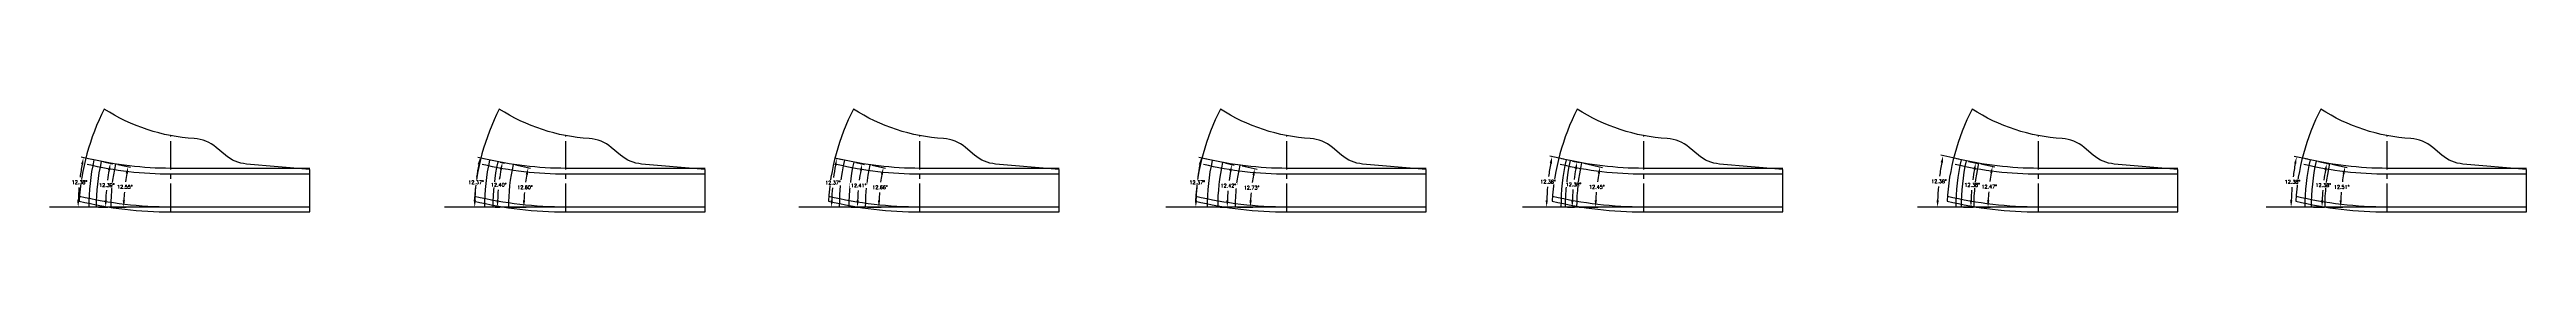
# Model space of a CAD drawing. Extents: x 34 to 204, y 6 to 38.
# Drawn here: x 138.4 to 204, y 5.5 to 8.3 of the extents above; entities that cross this region are included whole.
import ezdxf

# ---------------------------------------------------------------- set-up
doc = ezdxf.new("R2010")
doc.units = 0
doc.header["$MEASUREMENT"] = 0
doc.header["$PDMODE"] = 35
doc.linetypes.add('CENTER2', pattern=[1.125, 0.75, -0.125, 0.125, -0.125])
doc.layers.get('0').update_dxf_attribs({"linetype": 'CONTINUOUS'})
doc.layers.get('Defpoints').update_dxf_attribs({"color": 10, "linetype": 'CONTINUOUS'})
doc.layers.add('Blade2', color=7, linetype='CONTINUOUS', true_color=0xcccc00)
doc.layers.add('CLine', color=5, linetype='CENTER2')
doc.styles.add('RomanS', font='romans')
doc.dimstyles.get("Standard").update_dxf_attribs({"dimtxt": 0.094, "dimasz": 0.18, "dimexe": 0.0625, "dimexo": 0.0625, "dimgap": 0.09, "dimtad": 0, "dimtih": 1, "dimtoh": 1, "dimdec": 4, "dimzin": 4, "dimdsep": 46, "dimtxsty": 'RomanS', "dimcen": 0.09, "dimazin": 1, "dimtfac": 1, "dimtdec": 4, "dimtofl": 0, "dimtmove": 0, "dimatfit": 1, "dimfxl": 1, "dimtfill": 1, "dimtolj": 1, "dimtzin": 0, "dimarcsym": 0})

# ---------------------------------------------------------------- blocks, each defined once
blk = doc.blocks.new('*D530')
at = {"color": 0, "lineweight": -2, "transparency": 16777216}
for p, q in [((140.215, 6.791), (140.549, 6.717)), ((140.091, 5.658), (140.433, 5.658))]:
    blk.add_line(p, q, dxfattribs=at)
for start, end in [(175.32349, 177.9107), (169.54141, 172.1237)]:
    blk.add_arc((145.307, 5.658), 4.936, start, end, dxfattribs=at)
at = {"color": 0, "transparency": 16777216}
for points in [[(140.423, 6.56), (140.482, 6.548), (140.488, 6.73)], [(140.404, 5.837), (140.344, 5.838), (140.371, 5.658)]]:
    blk.add_solid(points, dxfattribs=at)
at = {"layer": 'Defpoints', "color": 0, "transparency": 16777216}
for p in [(140.154, 6.804), (140.028, 5.658), (145.307, 5.658)]:
    blk.add_point(p, dxfattribs=at)
at = {"color": 0, "transparency": 16777216, "insert": (140.4, 6.197), "char_height": 0.094, "attachment_point": 5, "style": 'RomanS', "bg_fill": 3, "box_fill_scale": 1.25, "bg_fill_color": 256, "bg_fill_true_color": 13158600, "bg_fill_transparency": 0}
blk.add_mtext('\\A1;12.55°', dxfattribs=at)
at = {"layer": 'Defpoints', "color": 0, "transparency": 16777216}
blk.add_point((140.423, 6.376), dxfattribs=at)
blk = doc.blocks.new('*D531')
at = {"color": 0, "lineweight": -2, "transparency": 16777216}
for p, q in [((139.834, 6.86), (140.079, 6.806)), ((139.704, 5.658), (139.954, 5.658))]:
    blk.add_line(p, q, dxfattribs=at)
for start, end in [(169.51642, 172.34577), (175.26209, 178.09547)]:
    blk.add_arc((145.307, 5.658), 5.415, start, end, dxfattribs=at)
at = {"color": 0, "transparency": 16777216}
for points in [[(139.953, 6.649), (140.011, 6.637), (140.018, 6.819)], [(139.925, 5.837), (139.865, 5.838), (139.892, 5.658)]]:
    blk.add_solid(points, dxfattribs=at)
at = {"layer": 'Defpoints', "color": 0, "transparency": 16777216}
for p in [(139.773, 6.873), (139.641, 5.658), (145.307, 5.658)]:
    blk.add_point(p, dxfattribs=at)
at = {"color": 0, "transparency": 16777216, "insert": (139.923, 6.242), "char_height": 0.094, "attachment_point": 5, "style": 'RomanS', "bg_fill": 3, "box_fill_scale": 1.25, "bg_fill_color": 256, "bg_fill_true_color": 13158600, "bg_fill_transparency": 0}
blk.add_mtext('\\A1;12.39°', dxfattribs=at)
at = {"layer": 'Defpoints', "color": 0, "transparency": 16777216}
blk.add_point((139.948, 6.436), dxfattribs=at)
blk = doc.blocks.new('*D532')
at = {"color": 0, "lineweight": -2, "transparency": 16777216}
for p, q in [((139.52, 6.927), (139.245, 6.988)), ((139.382, 5.658), (139.101, 5.658))]:
    blk.add_line(p, q, dxfattribs=at)
for start, end in [(169.30371, 172.52564), (175.09619, 178.32124)]:
    blk.add_arc((145.307, 5.658), 6.144, start, end, dxfattribs=at)
at = {"color": 0, "transparency": 16777216}
for points in [[(139.241, 6.804), (139.3, 6.792), (139.306, 6.974)], [(139.196, 5.837), (139.136, 5.838), (139.163, 5.658)]]:
    blk.add_solid(points, dxfattribs=at)
at = {"layer": 'Defpoints', "color": 0, "transparency": 16777216}
for p in [(139.581, 6.914), (139.445, 5.658), (145.307, 5.658)]:
    blk.add_point(p, dxfattribs=at)
at = {"color": 0, "transparency": 16777216, "insert": (139.199, 6.32), "char_height": 0.094, "attachment_point": 5, "style": 'RomanS', "bg_fill": 3, "box_fill_scale": 1.25, "bg_fill_color": 256, "bg_fill_true_color": 13158600, "bg_fill_transparency": 0}
blk.add_mtext('\\A1;12.38°', dxfattribs=at)
at = {"layer": 'Defpoints', "color": 0, "transparency": 16777216}
blk.add_point((139.227, 6.539), dxfattribs=at)
blk = doc.blocks.new('*D533')
at = {"color": 0, "lineweight": -2, "transparency": 16777216}
for p, q in [((150.752, 6.78), (151.152, 6.691)), ((150.628, 5.658), (151.038, 5.658))]:
    blk.add_line(p, q, dxfattribs=at)
for start, end in [(175.34396, 177.8521), (169.55133, 172.05425)]:
    blk.add_arc((155.777, 5.658), 4.802, start, end, dxfattribs=at)
at = {"color": 0, "transparency": 16777216}
for points in [[(151.025, 6.534), (151.084, 6.522), (151.091, 6.705)], [(151.008, 5.837), (150.948, 5.838), (150.975, 5.658)]]:
    blk.add_solid(points, dxfattribs=at)
at = {"layer": 'Defpoints', "color": 0, "transparency": 16777216}
for p in [(150.691, 6.794), (150.566, 5.658), (155.777, 5.658)]:
    blk.add_point(p, dxfattribs=at)
at = {"color": 0, "transparency": 16777216, "insert": (151.004, 6.184), "char_height": 0.094, "attachment_point": 5, "style": 'RomanS', "bg_fill": 3, "box_fill_scale": 1.25, "bg_fill_color": 256, "bg_fill_true_color": 13158600, "bg_fill_transparency": 0}
blk.add_mtext('\\A1;12.60°', dxfattribs=at)
at = {"layer": 'Defpoints', "color": 0, "transparency": 16777216}
blk.add_point((151.027, 6.359), dxfattribs=at)
blk = doc.blocks.new('*D534')
at = {"color": 0, "lineweight": -2, "transparency": 16777216}
for p, q in [((150.346, 6.851), (150.465, 6.825)), ((150.216, 5.658), (150.338, 5.658))]:
    blk.add_line(p, q, dxfattribs=at)
for start, end in [(169.47836, 172.36428), (175.23527, 178.1251)]:
    blk.add_arc((155.777, 5.658), 5.501, start, end, dxfattribs=at)
at = {"color": 0, "transparency": 16777216}
for points in [[(150.339, 6.668), (150.398, 6.656), (150.404, 6.839)], [(150.309, 5.837), (150.249, 5.838), (150.276, 5.658)]]:
    blk.add_solid(points, dxfattribs=at)
at = {"layer": 'Defpoints', "color": 0, "transparency": 16777216}
for p in [(150.285, 6.865), (150.154, 5.658), (155.777, 5.658)]:
    blk.add_point(p, dxfattribs=at)
at = {"color": 0, "transparency": 16777216, "insert": (150.308, 6.252), "char_height": 0.094, "attachment_point": 5, "style": 'RomanS', "bg_fill": 3, "box_fill_scale": 1.25, "bg_fill_color": 256, "bg_fill_true_color": 13158600, "bg_fill_transparency": 0}
blk.add_mtext('\\A1;12.40°', dxfattribs=at)
at = {"layer": 'Defpoints', "color": 0, "transparency": 16777216}
blk.add_point((150.333, 6.448), dxfattribs=at)
blk = doc.blocks.new('*D535')
at = {"color": 0, "lineweight": -2, "transparency": 16777216}
for p, q in [((150.004, 6.924), (149.753, 6.979)), ((149.867, 5.658), (149.61, 5.658))]:
    blk.add_line(p, q, dxfattribs=at)
for start, end in [(169.31491, 172.51764), (175.10461, 178.31051)]:
    blk.add_arc((155.777, 5.658), 6.105, start, end, dxfattribs=at)
at = {"color": 0, "transparency": 16777216}
for points in [[(149.749, 6.796), (149.808, 6.784), (149.814, 6.966)], [(149.705, 5.837), (149.645, 5.838), (149.672, 5.658)]]:
    blk.add_solid(points, dxfattribs=at)
at = {"layer": 'Defpoints', "color": 0, "transparency": 16777216}
for p in [(150.065, 6.911), (149.93, 5.658), (155.777, 5.658)]:
    blk.add_point(p, dxfattribs=at)
at = {"color": 0, "transparency": 16777216, "insert": (149.708, 6.316), "char_height": 0.094, "attachment_point": 5, "style": 'RomanS', "bg_fill": 3, "box_fill_scale": 1.25, "bg_fill_color": 256, "bg_fill_true_color": 13158600, "bg_fill_transparency": 0}
blk.add_mtext('\\A1;12.37°', dxfattribs=at)
at = {"layer": 'Defpoints', "color": 0, "transparency": 16777216}
blk.add_point((149.735, 6.534), dxfattribs=at)
blk = doc.blocks.new('*D536')
at = {"color": 0, "lineweight": -2, "transparency": 16777216}
for p, q in [((160.209, 6.77), (160.561, 6.691)), ((160.085, 5.658), (160.447, 5.658))]:
    blk.add_line(p, q, dxfattribs=at)
for start, end in [(175.32258, 177.84069), (169.50238, 172.0152)]:
    blk.add_arc((165.16, 5.658), 4.776, start, end, dxfattribs=at)
at = {"color": 0, "transparency": 16777216}
for points in [[(160.435, 6.534), (160.493, 6.522), (160.5, 6.704)], [(160.417, 5.837), (160.357, 5.838), (160.384, 5.658)]]:
    blk.add_solid(points, dxfattribs=at)
at = {"layer": 'Defpoints', "color": 0, "transparency": 16777216}
for p in [(160.148, 6.783), (160.023, 5.658), (165.16, 5.658)]:
    blk.add_point(p, dxfattribs=at)
at = {"color": 0, "transparency": 16777216, "insert": (160.413, 6.184), "char_height": 0.094, "attachment_point": 5, "style": 'RomanS', "bg_fill": 3, "box_fill_scale": 1.25, "bg_fill_color": 256, "bg_fill_true_color": 13158600, "bg_fill_transparency": 0}
blk.add_mtext('\\A1;12.66°', dxfattribs=at)
at = {"layer": 'Defpoints', "color": 0, "transparency": 16777216}
blk.add_point((160.436, 6.359), dxfattribs=at)
blk = doc.blocks.new('*D537')
at = {"color": 0, "lineweight": -2, "transparency": 16777216}
for p, q in [((159.777, 6.842), (160.002, 6.793)), ((159.648, 5.658), (159.879, 5.658))]:
    blk.add_line(p, q, dxfattribs=at)
for start, end in [(169.52115, 172.31583), (175.2712, 178.07002)]:
    blk.add_arc((165.16, 5.658), 5.344, start, end, dxfattribs=at)
at = {"color": 0, "transparency": 16777216}
for points in [[(159.876, 6.636), (159.935, 6.624), (159.941, 6.806)], [(159.85, 5.837), (159.79, 5.838), (159.817, 5.658)]]:
    blk.add_solid(points, dxfattribs=at)
at = {"layer": 'Defpoints', "color": 0, "transparency": 16777216}
for p in [(159.716, 6.856), (159.586, 5.658), (165.16, 5.658)]:
    blk.add_point(p, dxfattribs=at)
at = {"color": 0, "transparency": 16777216, "insert": (159.848, 6.235), "char_height": 0.094, "attachment_point": 5, "style": 'RomanS', "bg_fill": 3, "box_fill_scale": 1.25, "bg_fill_color": 256, "bg_fill_true_color": 13158600, "bg_fill_transparency": 0}
blk.add_mtext('\\A1;12.41°', dxfattribs=at)
at = {"layer": 'Defpoints', "color": 0, "transparency": 16777216}
blk.add_point((159.872, 6.427), dxfattribs=at)
blk = doc.blocks.new('*D538')
at = {"color": 0, "lineweight": -2, "transparency": 16777216}
for p, q in [((159.408, 6.92), (159.21, 6.963)), ((159.271, 5.658), (159.068, 5.658))]:
    blk.add_line(p, q, dxfattribs=at)
for start, end in [(169.33607, 172.50172), (175.12072, 178.2896)]:
    blk.add_arc((165.16, 5.658), 6.03, start, end, dxfattribs=at)
at = {"color": 0, "transparency": 16777216}
for points in [[(159.205, 6.779), (159.264, 6.767), (159.271, 6.95)], [(159.163, 5.837), (159.103, 5.838), (159.131, 5.658)]]:
    blk.add_solid(points, dxfattribs=at)
at = {"layer": 'Defpoints', "color": 0, "transparency": 16777216}
for p in [(159.469, 6.906), (159.333, 5.658), (165.16, 5.658)]:
    blk.add_point(p, dxfattribs=at)
at = {"color": 0, "transparency": 16777216, "insert": (159.166, 6.308), "char_height": 0.094, "attachment_point": 5, "style": 'RomanS', "bg_fill": 3, "box_fill_scale": 1.25, "bg_fill_color": 256, "bg_fill_true_color": 13158600, "bg_fill_transparency": 0}
blk.add_mtext('\\A1;12.37°', dxfattribs=at)
at = {"layer": 'Defpoints', "color": 0, "transparency": 16777216}
blk.add_point((159.193, 6.523), dxfattribs=at)
blk = doc.blocks.new('*D539')
at = {"color": 0, "lineweight": -2, "transparency": 16777216}
for p, q in [((170.01, 6.759), (170.406, 6.669)), ((169.887, 5.658), (170.293, 5.658))]:
    blk.add_line(p, q, dxfattribs=at)
for start, end in [(175.33, 177.78413), (169.48721, 171.93574)]:
    blk.add_arc((174.885, 5.658), 4.655, start, end, dxfattribs=at)
at = {"color": 0, "transparency": 16777216}
for points in [[(170.28, 6.513), (170.338, 6.501), (170.345, 6.683)], [(170.264, 5.837), (170.204, 5.838), (170.231, 5.658)]]:
    blk.add_solid(points, dxfattribs=at)
at = {"layer": 'Defpoints', "color": 0, "transparency": 16777216}
for p in [(169.949, 6.773), (169.824, 5.658), (174.885, 5.658)]:
    blk.add_point(p, dxfattribs=at)
at = {"color": 0, "transparency": 16777216, "insert": (170.26, 6.174), "char_height": 0.094, "attachment_point": 5, "style": 'RomanS', "bg_fill": 3, "box_fill_scale": 1.25, "bg_fill_color": 256, "bg_fill_true_color": 13158600, "bg_fill_transparency": 0}
blk.add_mtext('\\A1;12.73°', dxfattribs=at)
at = {"layer": 'Defpoints', "color": 0, "transparency": 16777216}
blk.add_point((170.282, 6.345), dxfattribs=at)
blk = doc.blocks.new('*D540')
at = {"color": 0, "lineweight": -2, "transparency": 16777216}
for p, q in [((169.552, 6.833), (169.8, 6.778)), ((169.424, 5.658), (169.678, 5.658))]:
    blk.add_line(p, q, dxfattribs=at)
for start, end in [(169.53221, 172.28706), (175.28387, 178.04299)]:
    blk.add_arc((174.885, 5.658), 5.27, start, end, dxfattribs=at)
at = {"color": 0, "transparency": 16777216}
for points in [[(169.674, 6.621), (169.732, 6.609), (169.739, 6.792)], [(169.648, 5.837), (169.588, 5.838), (169.615, 5.658)]]:
    blk.add_solid(points, dxfattribs=at)
at = {"layer": 'Defpoints', "color": 0, "transparency": 16777216}
for p in [(169.491, 6.846), (169.362, 5.658), (174.885, 5.658)]:
    blk.add_point(p, dxfattribs=at)
at = {"color": 0, "transparency": 16777216, "insert": (169.646, 6.228), "char_height": 0.094, "attachment_point": 5, "style": 'RomanS', "bg_fill": 3, "box_fill_scale": 1.25, "bg_fill_color": 256, "bg_fill_true_color": 13158600, "bg_fill_transparency": 0}
blk.add_mtext('\\A1;12.42°', dxfattribs=at)
at = {"layer": 'Defpoints', "color": 0, "transparency": 16777216}
blk.add_point((169.67, 6.417), dxfattribs=at)
blk = doc.blocks.new('*D541')
at = {"color": 0, "lineweight": -2, "transparency": 16777216}
for p, q in [((169.156, 6.915), (168.864, 6.979)), ((169.02, 5.658), (168.721, 5.658))]:
    blk.add_line(p, q, dxfattribs=at)
for start, end in [(169.3156, 172.51711), (175.10514, 178.30982)]:
    blk.add_arc((174.885, 5.658), 6.102, start, end, dxfattribs=at)
at = {"color": 0, "transparency": 16777216}
for points in [[(168.86, 6.795), (168.918, 6.783), (168.925, 6.965)], [(168.816, 5.837), (168.756, 5.838), (168.783, 5.658)]]:
    blk.add_solid(points, dxfattribs=at)
at = {"layer": 'Defpoints', "color": 0, "transparency": 16777216}
for p in [(169.217, 6.901), (169.082, 5.658), (174.885, 5.658)]:
    blk.add_point(p, dxfattribs=at)
at = {"color": 0, "transparency": 16777216, "insert": (168.819, 6.315), "char_height": 0.094, "attachment_point": 5, "style": 'RomanS', "bg_fill": 3, "box_fill_scale": 1.25, "bg_fill_color": 256, "bg_fill_true_color": 13158600, "bg_fill_transparency": 0}
blk.add_mtext('\\A1;12.37°', dxfattribs=at)
at = {"layer": 'Defpoints', "color": 0, "transparency": 16777216}
blk.add_point((168.846, 6.533), dxfattribs=at)
blk = doc.blocks.new('*D542')
at = {"color": 0, "lineweight": -2, "transparency": 16777216}
for p, q in [((179.065, 6.823), (179.557, 6.714)), ((178.938, 5.658), (179.441, 5.658))]:
    blk.add_line(p, q, dxfattribs=at)
for start, end in [(175.36552, 177.92217), (169.63178, 172.18361)]:
    blk.add_arc((184.343, 5.658), 4.964, start, end, dxfattribs=at)
at = {"color": 0, "transparency": 16777216}
for points in [[(179.431, 6.557), (179.489, 6.545), (179.496, 6.727)], [(179.412, 5.837), (179.352, 5.838), (179.379, 5.658)]]:
    blk.add_solid(points, dxfattribs=at)
at = {"layer": 'Defpoints', "color": 0, "transparency": 16777216}
for p in [(179.004, 6.836), (178.875, 5.658), (184.343, 5.658)]:
    blk.add_point(p, dxfattribs=at)
at = {"color": 0, "transparency": 16777216, "insert": (179.408, 6.196), "char_height": 0.094, "attachment_point": 5, "style": 'RomanS', "bg_fill": 3, "box_fill_scale": 1.25, "bg_fill_color": 256, "bg_fill_true_color": 13158600, "bg_fill_transparency": 0}
blk.add_mtext('\\A1;12.45°', dxfattribs=at)
at = {"layer": 'Defpoints', "color": 0, "transparency": 16777216}
blk.add_point((179.431, 6.374), dxfattribs=at)
blk = doc.blocks.new('*D543')
at = {"color": 0, "lineweight": -2, "transparency": 16777216}
for p, q in [((178.763, 6.882), (178.949, 6.841)), ((178.631, 5.658), (178.82, 5.658))]:
    blk.add_line(p, q, dxfattribs=at)
for start, end in [(169.47101, 172.3964), (175.22413, 178.1533)]:
    blk.add_arc((184.343, 5.658), 5.585, start, end, dxfattribs=at)
at = {"color": 0, "transparency": 16777216}
for points in [[(178.822, 6.684), (178.881, 6.672), (178.887, 6.855)], [(178.791, 5.837), (178.731, 5.838), (178.758, 5.658)]]:
    blk.add_solid(points, dxfattribs=at)
at = {"layer": 'Defpoints', "color": 0, "transparency": 16777216}
for p in [(178.702, 6.895), (178.568, 5.658), (184.343, 5.658)]:
    blk.add_point(p, dxfattribs=at)
at = {"color": 0, "transparency": 16777216, "insert": (178.79, 6.26), "char_height": 0.094, "attachment_point": 5, "style": 'RomanS', "bg_fill": 3, "box_fill_scale": 1.25, "bg_fill_color": 256, "bg_fill_true_color": 13158600, "bg_fill_transparency": 0}
blk.add_mtext('\\A1;12.38°', dxfattribs=at)
at = {"layer": 'Defpoints', "color": 0, "transparency": 16777216}
blk.add_point((178.816, 6.459), dxfattribs=at)
blk = doc.blocks.new('*D544')
at = {"color": 0, "lineweight": -2, "transparency": 16777216}
for p, q in [((178.534, 6.932), (178.163, 7.014)), ((178.396, 5.658), (178.016, 5.658))]:
    blk.add_line(p, q, dxfattribs=at)
for start, end in [(169.27037, 172.54981), (175.07102, 178.35347)]:
    blk.add_arc((184.343, 5.658), 6.264, start, end, dxfattribs=at)
at = {"color": 0, "transparency": 16777216}
for points in [[(178.159, 6.83), (178.218, 6.818), (178.224, 7)], [(178.111, 5.837), (178.051, 5.838), (178.079, 5.658)]]:
    blk.add_solid(points, dxfattribs=at)
at = {"layer": 'Defpoints', "color": 0, "transparency": 16777216}
for p in [(178.595, 6.919), (178.458, 5.658), (184.343, 5.658)]:
    blk.add_point(p, dxfattribs=at)
at = {"color": 0, "transparency": 16777216, "insert": (178.115, 6.333), "char_height": 0.094, "attachment_point": 5, "style": 'RomanS', "bg_fill": 3, "box_fill_scale": 1.25, "bg_fill_color": 256, "bg_fill_true_color": 13158600, "bg_fill_transparency": 0}
blk.add_mtext('\\A1;12.38°', dxfattribs=at)
at = {"layer": 'Defpoints', "color": 0, "transparency": 16777216}
blk.add_point((178.144, 6.557), dxfattribs=at)
blk = doc.blocks.new('*D545')
at = {"color": 0, "lineweight": -2, "transparency": 16777216}
for p, q in [((189.585, 6.812), (189.958, 6.73)), ((189.459, 5.658), (189.84, 5.658))]:
    blk.add_line(p, q, dxfattribs=at)
for start, end in [(169.5788, 172.19076), (175.33207, 177.94874)]:
    blk.add_arc((194.806, 5.658), 5.028, start, end, dxfattribs=at)
at = {"color": 0, "transparency": 16777216}
for points in [[(189.831, 6.573), (189.89, 6.561), (189.897, 6.744)], [(189.811, 5.837), (189.751, 5.838), (189.778, 5.658)]]:
    blk.add_solid(points, dxfattribs=at)
at = {"layer": 'Defpoints', "color": 0, "transparency": 16777216}
for p in [(189.524, 6.826), (189.397, 5.658), (194.806, 5.658)]:
    blk.add_point(p, dxfattribs=at)
at = {"color": 0, "transparency": 16777216, "insert": (189.808, 6.204), "char_height": 0.094, "attachment_point": 5, "style": 'RomanS', "bg_fill": 3, "box_fill_scale": 1.25, "bg_fill_color": 256, "bg_fill_true_color": 13158600, "bg_fill_transparency": 0}
blk.add_mtext('\\A1;12.47°', dxfattribs=at)
at = {"layer": 'Defpoints', "color": 0, "transparency": 16777216}
blk.add_point((189.831, 6.385), dxfattribs=at)
blk = doc.blocks.new('*D546')
at = {"color": 0, "lineweight": -2, "transparency": 16777216}
for p, q in [((189.258, 6.875), (189.512, 6.819)), ((189.126, 5.658), (189.386, 5.658))]:
    blk.add_line(p, q, dxfattribs=at)
for start, end in [(169.50322, 172.36878), (175.24933, 178.11881)]:
    blk.add_arc((194.806, 5.658), 5.483, start, end, dxfattribs=at)
at = {"color": 0, "transparency": 16777216}
for points in [[(189.386, 6.662), (189.445, 6.651), (189.451, 6.833)], [(189.356, 5.837), (189.296, 5.838), (189.323, 5.658)]]:
    blk.add_solid(points, dxfattribs=at)
at = {"layer": 'Defpoints', "color": 0, "transparency": 16777216}
for p in [(189.197, 6.889), (189.063, 5.658), (194.806, 5.658)]:
    blk.add_point(p, dxfattribs=at)
at = {"color": 0, "transparency": 16777216, "insert": (189.355, 6.249), "char_height": 0.094, "attachment_point": 5, "style": 'RomanS', "bg_fill": 3, "box_fill_scale": 1.25, "bg_fill_color": 256, "bg_fill_true_color": 13158600, "bg_fill_transparency": 0}
blk.add_mtext('\\A1;12.38°', dxfattribs=at)
at = {"layer": 'Defpoints', "color": 0, "transparency": 16777216}
blk.add_point((189.38, 6.445), dxfattribs=at)
blk = doc.blocks.new('*D547')
at = {"color": 0, "lineweight": -2, "transparency": 16777216}
for p, q in [((198.886, 6.802), (199.297, 6.711)), ((198.761, 5.658), (199.182, 5.658))]:
    blk.add_line(p, q, dxfattribs=at)
for start, end in [(175.34803, 177.90634), (169.5883, 172.14169)]:
    blk.add_arc((204.046, 5.658), 4.926, start, end, dxfattribs=at)
at = {"color": 0, "transparency": 16777216}
for points in [[(199.171, 6.554), (199.23, 6.542), (199.236, 6.724)], [(199.153, 5.837), (199.093, 5.838), (199.119, 5.658)]]:
    blk.add_solid(points, dxfattribs=at)
at = {"layer": 'Defpoints', "color": 0, "transparency": 16777216}
for p in [(198.825, 6.816), (198.698, 5.658), (204.046, 5.658)]:
    blk.add_point(p, dxfattribs=at)
at = {"color": 0, "transparency": 16777216, "insert": (199.149, 6.194), "char_height": 0.094, "attachment_point": 5, "style": 'RomanS', "bg_fill": 3, "box_fill_scale": 1.25, "bg_fill_color": 256, "bg_fill_true_color": 13158600, "bg_fill_transparency": 0}
blk.add_mtext('\\A1;12.51°', dxfattribs=at)
at = {"layer": 'Defpoints', "color": 0, "transparency": 16777216}
blk.add_point((199.171, 6.372), dxfattribs=at)
blk = doc.blocks.new('*D548')
at = {"color": 0, "lineweight": -2, "transparency": 16777216}
for p, q in [((198.533, 6.868), (198.816, 6.806)), ((198.402, 5.658), (198.692, 5.658))]:
    blk.add_line(p, q, dxfattribs=at)
for start, end in [(169.52227, 172.34909), (175.26493, 178.09578)]:
    blk.add_arc((204.046, 5.658), 5.416, start, end, dxfattribs=at)
at = {"color": 0, "transparency": 16777216}
for points in [[(198.69, 6.649), (198.749, 6.637), (198.755, 6.819)], [(198.662, 5.837), (198.602, 5.838), (198.629, 5.658)]]:
    blk.add_solid(points, dxfattribs=at)
at = {"layer": 'Defpoints', "color": 0, "transparency": 16777216}
for p in [(198.472, 6.881), (198.34, 5.658), (204.046, 5.658)]:
    blk.add_point(p, dxfattribs=at)
at = {"color": 0, "transparency": 16777216, "insert": (198.661, 6.242), "char_height": 0.094, "attachment_point": 5, "style": 'RomanS', "bg_fill": 3, "box_fill_scale": 1.25, "bg_fill_color": 256, "bg_fill_true_color": 13158600, "bg_fill_transparency": 0}
blk.add_mtext('\\A1;12.38°', dxfattribs=at)
at = {"layer": 'Defpoints', "color": 0, "transparency": 16777216}
blk.add_point((198.686, 6.435), dxfattribs=at)
blk = doc.blocks.new('*D549')
at = {"color": 0, "lineweight": -2, "transparency": 16777216}
for p, q in [((198.249, 6.93), (197.893, 7.008)), ((198.111, 5.658), (197.746, 5.658))]:
    blk.add_line(p, q, dxfattribs=at)
for start, end in [(169.27816, 172.54471), (175.07678, 178.34637)]:
    blk.add_arc((204.046, 5.658), 6.237, start, end, dxfattribs=at)
at = {"color": 0, "transparency": 16777216}
for points in [[(197.888, 6.824), (197.947, 6.812), (197.954, 6.994)], [(197.841, 5.837), (197.781, 5.838), (197.809, 5.658)]]:
    blk.add_solid(points, dxfattribs=at)
at = {"layer": 'Defpoints', "color": 0, "transparency": 16777216}
for p in [(198.31, 6.916), (198.174, 5.658), (204.046, 5.658)]:
    blk.add_point(p, dxfattribs=at)
at = {"color": 0, "transparency": 16777216, "insert": (197.845, 6.33), "char_height": 0.094, "attachment_point": 5, "style": 'RomanS', "bg_fill": 3, "box_fill_scale": 1.25, "bg_fill_color": 256, "bg_fill_true_color": 13158600, "bg_fill_transparency": 0}
blk.add_mtext('\\A1;12.38°', dxfattribs=at)
at = {"layer": 'Defpoints', "color": 0, "transparency": 16777216}
blk.add_point((197.873, 6.553), dxfattribs=at)
blk = doc.blocks.new('*D550')
at = {"color": 0, "lineweight": -2, "transparency": 16777216}
for p, q in [((189.001, 6.931), (188.525, 7.036)), ((188.863, 5.658), (188.376, 5.658))]:
    blk.add_line(p, q, dxfattribs=at)
for start, end in [(169.24383, 172.57049), (175.05068, 178.38025)]:
    blk.add_arc((194.806, 5.658), 6.367, start, end, dxfattribs=at)
at = {"color": 0, "transparency": 16777216}
for points in [[(188.521, 6.852), (188.58, 6.84), (188.587, 7.022)], [(188.471, 5.837), (188.411, 5.838), (188.439, 5.658)]]:
    blk.add_solid(points, dxfattribs=at)
at = {"layer": 'Defpoints', "color": 0, "transparency": 16777216}
for p in [(189.062, 6.918), (188.925, 5.658), (194.806, 5.658)]:
    blk.add_point(p, dxfattribs=at)
at = {"color": 0, "transparency": 16777216, "insert": (188.476, 6.344), "char_height": 0.094, "attachment_point": 5, "style": 'RomanS', "bg_fill": 3, "box_fill_scale": 1.25, "bg_fill_color": 256, "bg_fill_true_color": 13158600, "bg_fill_transparency": 0}
blk.add_mtext('\\A1;12.38°', dxfattribs=at)
at = {"layer": 'Defpoints', "color": 0, "transparency": 16777216}
blk.add_point((188.504, 6.571), dxfattribs=at)

msp = doc.modelspace()

# ---------------------------------------------------------------- linework, layer by layer
at = {"color": 0}
for p, q in [((141.61952, 5.65766), (138.4051, 5.65766)), ((152.08941, 5.65766), (148.875, 5.65766)), ((161.47299, 5.65766), (158.25858, 5.65766)), ((171.1979, 5.65766), (167.98348, 5.65766)), ((180.65516, 5.65766), (177.44075, 5.65766)), ((191.11845, 5.65766), (187.90403, 5.65766)), ((200.35815, 5.65766), (197.14373, 5.65766))]:
    msp.add_line(p, q, dxfattribs=at)
at = {"color": 0, "flags": 128}
for points in [[(142.23877, 7.4803, -0.12752335), (139.85445, 8.26348, 0.10457938), (139.19168, 5.8172, 0.05839981), (141.61952, 5.53266), (145.30702, 5.53266), (145.30702, 6.65766), (143.62461, 6.80485, -0.15554789), (143.06411, 7.03911), (142.82278, 7.24425, 0.16158945)], [(152.70866, 7.4803, -0.12752335), (150.32434, 8.26348, 0.10457938), (149.66157, 5.8172, 0.05839981), (152.08941, 5.53266), (155.77691, 5.53266), (155.77691, 6.65766), (154.09451, 6.80485, -0.15554789), (153.534, 7.03911), (153.29267, 7.24425, 0.16158945)], [(162.09224, 7.4803, -0.12752335), (159.70792, 8.26348, 0.10457938), (159.04515, 5.8172, 0.05839981), (161.47299, 5.53266), (165.16049, 5.53266), (165.16049, 6.65766), (163.47809, 6.80485, -0.15554789), (162.91758, 7.03911), (162.67625, 7.24425, 0.16158945)], [(171.81715, 7.4803, -0.12752335), (169.43283, 8.26348, 0.10457938), (168.77006, 5.8172, 0.05839981), (171.1979, 5.53266), (174.8854, 5.53266), (174.8854, 6.65766), (173.203, 6.80485, -0.15554789), (172.64249, 7.03911), (172.40116, 7.24425, 0.16158945)], [(181.27441, 7.4803, -0.12752335), (178.89009, 8.26348, 0.10457938), (178.22733, 5.8172, 0.05839981), (180.65516, 5.53266), (184.34266, 5.53266), (184.34266, 6.65766), (182.66026, 6.80485, -0.15554789), (182.09975, 7.03911), (181.85843, 7.24425, 0.16158945)], [(191.7377, 7.4803, -0.12752335), (189.35338, 8.26348, 0.10457938), (188.69061, 5.8172, 0.05839981), (191.11845, 5.53266), (194.80595, 5.53266), (194.80595, 6.65766), (193.12355, 6.80485, -0.15554789), (192.56304, 7.03911), (192.32171, 7.24425, 0.16158945)], [(200.9774, 7.4803, -0.12752335), (198.59308, 8.26348, 0.10457938), (197.93031, 5.8172, 0.05839981), (200.35815, 5.53266), (204.04565, 5.53266), (204.04565, 6.65766), (202.36324, 6.80485, -0.15554789), (201.80274, 7.03911), (201.56141, 7.24425, 0.16158945)]]:
    msp.add_lwpolyline(points, format="xyb", close=True, dxfattribs=at)
for centre, radius, start in [((145.30702, 5.65766), 5.86247, 167.624951), ((145.30702, 5.65766), 5.66555, 167.6118884), ((145.30702, 5.65766), 5.27877, 167.4521099), ((155.77691, 5.65766), 5.84732, 167.6254212), ((155.77691, 5.65766), 5.62331, 167.6034591), ((155.77691, 5.65766), 5.21093, 167.4034221), ((165.16049, 5.65766), 5.82728, 167.6256762), ((165.16049, 5.65766), 5.5747, 167.5911688), ((165.16049, 5.65766), 5.13756, 167.3430792), ((174.8854, 5.65766), 5.80318, 167.625423), ((174.8854, 5.65766), 5.52364, 167.5751982), ((174.8854, 5.65766), 5.06112, 167.2713437), ((184.34266, 5.65766), 5.88464, 167.6238358), ((184.34266, 5.65766), 5.77454, 167.6243175), ((184.34266, 5.65766), 5.46759, 167.5539495), ((194.80595, 5.65766), 5.88049, 167.624083), ((194.80595, 5.65766), 5.7426, 167.6220383), ((194.80595, 5.65766), 5.40917, 167.5275372), ((204.04565, 5.65766), 5.8721, 167.6245286), ((204.04565, 5.65766), 5.706, 167.6180474), ((204.04565, 5.65766), 5.34729, 167.4946408)]:
    msp.add_arc(centre, radius, start, 180)
at = {"layer": 'Blade2'}
msp.add_line((151.82792, 5.66091), (151.76544, 5.66267), dxfattribs=at)
msp.add_arc((155.77691, 5.65766), 3.98024, 179.9405399, 180, dxfattribs=at)
at = {"layer": 'CLine'}
for p, q in [((141.61952, 5.53266), (141.61952, 7.55883)), ((152.08941, 5.53266), (152.08941, 7.55883)), ((161.47299, 5.53266), (161.47299, 7.55883)), ((171.1979, 5.53266), (171.1979, 7.55883)), ((180.65516, 5.53266), (180.65516, 7.55883)), ((191.11845, 5.53266), (191.11845, 7.55883)), ((200.35815, 5.53266), (200.35815, 7.55883))]:
    msp.add_line(p, q, dxfattribs=at)
at = {"layer": 'CLine', "color": 1, "linetype": 'Continuous', "flags": 128}
for points in [[(145.30702, 6.53266), (141.61952, 6.53266, -0.0589088), (139.40415, 6.79457, -0.0589088)], [(145.30702, 6.68891), (141.61952, 6.68891, -0.0589088), (139.44059, 6.94652, -0.0589088)], [(155.77691, 6.53266), (152.08941, 6.53266, -0.0589088), (149.87405, 6.79457, -0.0589088)], [(155.77691, 6.68891), (152.08941, 6.68891, -0.0589088), (149.91049, 6.94652, -0.0589088)], [(165.16049, 6.53266), (161.47299, 6.53266, -0.0589088), (159.25763, 6.79457, -0.0589088)], [(165.16049, 6.68891), (161.47299, 6.68891, -0.0589088), (159.29407, 6.94652, -0.0589088)], [(174.8854, 6.53266), (171.1979, 6.53266, -0.0589088), (168.98254, 6.79457, -0.0589088)], [(174.8854, 6.68891), (171.1979, 6.68891, -0.0589088), (169.01897, 6.94652, -0.0589088)], [(184.34266, 6.53266), (180.65516, 6.53266, -0.0589088), (178.4398, 6.79457, -0.0589088)], [(184.34266, 6.68891), (180.65516, 6.68891, -0.0589088), (178.47624, 6.94652, -0.0589088)], [(194.80595, 6.53266), (191.11845, 6.53266, -0.0589088), (188.90309, 6.79457, -0.0589088)], [(194.80595, 6.68891), (191.11845, 6.68891, -0.0589088), (188.93952, 6.94652, -0.0589088)], [(204.04565, 6.53266), (200.35815, 6.53266, -0.0589088), (198.14278, 6.79457, -0.0589088)], [(204.04565, 6.68891), (200.35815, 6.68891, -0.0589088), (198.17922, 6.94652, -0.0589088)], [(145.30702, 5.65766), (141.61952, 5.65766, -0.0589088), (139.20011, 5.9437)], [(155.77691, 5.65766), (152.08941, 5.65766, -0.0589088), (149.67, 5.9437)], [(165.16049, 5.65766), (161.47299, 5.65766, -0.0589088), (159.05358, 5.9437)], [(174.8854, 5.65766), (171.1979, 5.65766, -0.0589088), (168.77849, 5.9437)], [(184.34266, 5.65766), (180.65516, 5.65766, -0.0589088), (178.23575, 5.9437)], [(194.80595, 5.65766), (191.11845, 5.65766, -0.0589088), (188.69904, 5.9437)], [(204.04565, 5.65766), (200.35815, 5.65766, -0.0589088), (197.93874, 5.9437)]]:
    msp.add_lwpolyline(points, format="xyb", dxfattribs=at)

# ---------------------------------------------------------------- next in the draw order: dimensions: what is measured, and where the dimension line sits
for base, center, p1, p2, picture, middle in [((140.42304, 6.37583), (145.30702, 5.65766), (140.15433, 6.8045), (140.02825, 5.65766), '*D530', (140.40009, 6.19713)), ((151.02658, 6.35893), (155.77691, 5.65766), (150.69141, 6.79408), (150.56598, 5.65766), '*D533', (151.00408, 6.18444)), ((160.43573, 6.35855), (165.16049, 5.65766), (160.14778, 6.78336), (160.02293, 5.65766), '*D536', (160.41313, 6.18416)), ((170.28179, 6.3445), (174.8854, 5.65766), (169.94866, 6.77279), (169.82428, 5.65766), '*D539', (170.25952, 6.17362)), ((179.43088, 6.37398), (184.34266, 5.65766), (179.00357, 6.83603), (178.87507, 5.65766), '*D542', (179.40817, 6.19572)), ((189.83078, 6.38478), (194.80595, 5.65766), (189.52443, 6.82588), (189.39677, 5.65766), '*D545', (189.80768, 6.20384)), ((199.17149, 6.37193), (204.04565, 5.65766), (198.82522, 6.81551), (198.69836, 5.65766), '*D547', (199.14874, 6.19419))]:
    dim = msp.add_angular_dim_3p(base=base, center=center, p1=p1, p2=p2, dimstyle='Standard')
    dim.commit()
    dim.dimension.update_dxf_attribs({"geometry": picture, "text_midpoint": middle})

# ---------------------------------------------------------------- next in the draw order: dimensions: what is measured, and where the dimension line sits
for base, center, p1, p2, picture, middle in [((139.94781, 6.43554), (145.30702, 5.65766), (139.77338, 6.8731), (139.64147, 5.65766), '*D531', (139.92326, 6.24195)), ((150.33312, 6.44836), (155.77691, 5.65766), (150.28471, 6.86485), (150.1536, 5.65766), '*D534', (150.30815, 6.25159)), ((159.87215, 6.42655), (165.16049, 5.65766), (159.71602, 6.85558), (159.58579, 5.65766), '*D537', (159.84785, 6.23521)), ((169.67023, 6.41691), (174.8854, 5.65766), (169.49112, 6.84611), (169.36176, 5.65766), '*D540', (169.6462, 6.22796)), ((178.81553, 6.4591), (184.34266, 5.65766), (178.7023, 6.89526), (178.56812, 5.65766), '*D543', (178.79026, 6.25965)), ((189.38016, 6.44455), (194.80595, 5.65766), (189.19684, 6.88864), (189.06335, 5.65766), '*D546', (189.35535, 6.24872)), ((198.68552, 6.43528), (204.04565, 5.65766), (198.47237, 6.88118), (198.33964, 5.65766), '*D548', (198.66099, 6.24176))]:
    dim = msp.add_angular_dim_3p(base=base, center=center, p1=p1, p2=p2, dimstyle='Standard')
    dim.commit()
    dim.dimension.update_dxf_attribs({"geometry": picture, "text_midpoint": middle})

# ---------------------------------------------------------------- next in the draw order: dimensions: what is measured, and where the dimension line sits
for base, center, p1, p2, picture, middle in [((139.227012, 6.539219), (145.307018, 5.657657), (139.580761, 6.914042), (139.44455, 5.657657), '*D532', (139.199224, 6.31983)), ((149.73549, 6.53359), (155.77691, 5.65766), (150.06544, 6.91075), (149.92959, 5.65766), '*D535', (149.70788, 6.3156)), ((159.19293, 6.52286), (165.16049, 5.65766), (159.46859, 6.90643), (159.33321, 5.65766), '*D538', (159.16566, 6.30754)), ((168.84645, 6.53323), (174.8854, 5.65766), (169.21704, 6.90129), (169.08222, 5.65766), '*D541', (168.81885, 6.31533)), ((178.14368, 6.55655), (184.34266, 5.65766), (178.59477, 6.91891), (178.45802, 5.65766), '*D544', (178.11534, 6.33285)), ((188.50446, 6.5714), (194.80595, 5.65766), (189.06211, 6.91799), (188.92546, 5.65766), '*D550', (188.47566, 6.344)), ((197.87327, 6.55264), (204.04565, 5.65766), (198.30999, 6.91615), (198.17355, 5.65766), '*D549', (197.84505, 6.32991))]:
    dim = msp.add_angular_dim_3p(base=base, center=center, p1=p1, p2=p2, dimstyle='Standard')
    dim.commit()
    dim.dimension.update_dxf_attribs({"geometry": picture, "text_midpoint": middle})

doc.saveas('drawing.dxf')
